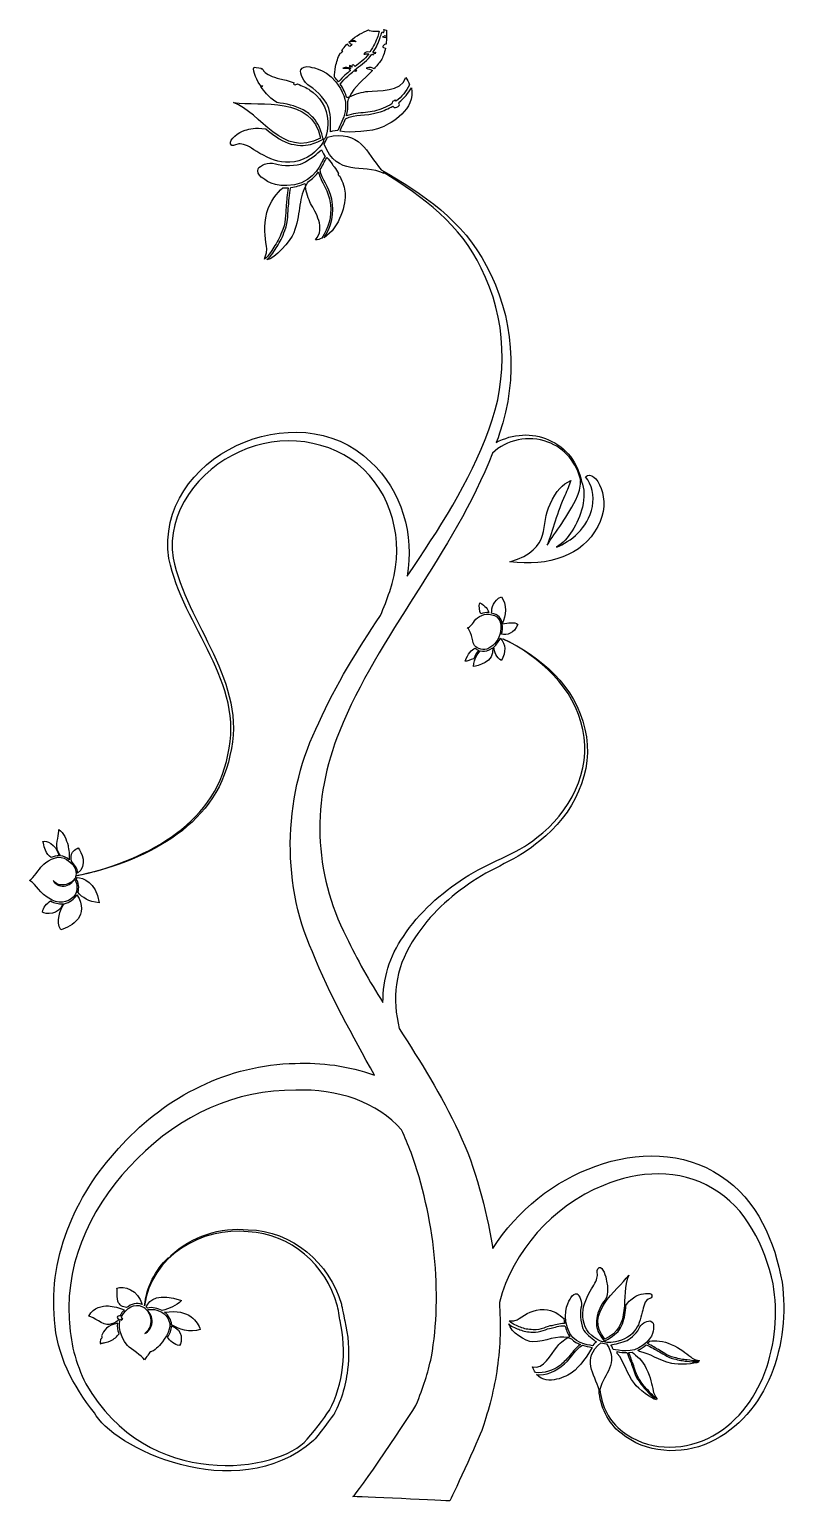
# Model space of a CAD drawing. Header units: centimetres. Extents: x -4.9 to 5, y -9.7 to 9.6.
import ezdxf

# ---------------------------------------------------------------- set-up
doc = ezdxf.new("R2010")
doc.units = ezdxf.units.CM
doc.header["$MEASUREMENT"] = 0
doc.layers.add('Camada 1', color=7, linetype='Continuous')

msp = doc.modelspace()

# ---------------------------------------------------------------- linework, layer by layer
at = {"layer": 'Camada 1'}
for points, knots in [([(-0.73312, 9.04789), (-0.74286, 9.0494), (-0.74884, 9.05464), (-0.73836, 9.06511), (-0.73836, 9.06511), (-0.73913, 9.08609), (-0.81628, 9.0786), (-0.83091, 9.08159), (-0.83091, 9.08159), (-0.78858, 9.09133), (-0.76384, 9.08908), (-0.73315, 9.07185), (-0.73315, 9.07185), (-0.735, 9.08907), (-0.75149, 9.10035), (-0.74551, 9.11381), (-0.74551, 9.11381), (-0.74551, 9.11381), (-0.70992, 9.09132), (-0.70992, 9.09132), (-0.70992, 9.09132), (-0.71103, 9.10032), (-0.73167, 9.12281), (-0.6927, 9.12431), (-0.6927, 9.12431), (-0.6927, 9.12431), (-0.67135, 9.10034), (-0.67135, 9.10034), (-0.67135, 9.10034), (-0.61777, 9.14529), (-0.54697, 9.19175), (-0.49339, 9.26742), (-0.49339, 9.26742), (-0.51511, 9.26742), (-0.53834, 9.26369), (-0.55633, 9.25993), (-0.55633, 9.25993), (-0.54958, 9.29139), (-0.51474, 9.2929), (-0.47915, 9.28991), (-0.47915, 9.28991), (-0.42819, 9.36561), (-0.40009, 9.42405), (-0.37723, 9.49375), (-0.37723, 9.49375), (-0.37273, 9.5155), (-0.36599, 9.53648), (-0.35813, 9.55968), (-0.35813, 9.55968), (-0.39223, 9.56418), (-0.43269, 9.55817), (-0.46378, 9.56418), (-0.46378, 9.56418), (-0.48963, 9.56495), (-0.49524, 9.57093), (-0.49524, 9.58066), (-0.49524, 9.58066), (-0.57504, 9.54544), (-0.65634, 9.50348), (-0.73318, 9.43456), (-0.73318, 9.43456), (-0.70881, 9.44131), (-0.67958, 9.4398), (-0.6646, 9.42707), (-0.6646, 9.42707), (-0.66124, 9.42556), (-0.65936, 9.42408), (-0.65936, 9.42183), (-0.65936, 9.42183), (-0.66124, 9.42408), (-0.6646, 9.42559), (-0.6646, 9.42707), (-0.6646, 9.42707), (-0.67997, 9.43083), (-0.71895, 9.43456), (-0.72717, 9.42556), (-0.72717, 9.42556), (-0.73167, 9.42707), (-0.73503, 9.42781), (-0.73841, 9.42781), (-0.73841, 9.42781), (-0.74103, 9.42707), (-0.74442, 9.42405), (-0.74889, 9.42106), (-0.74889, 9.42106), (-0.74288, 9.40307), (-0.73841, 9.39632), (-0.70992, 9.38658), (-0.70992, 9.38658), (-0.71741, 9.37684), (-0.7399, 9.3716), (-0.7309, 9.36785), (-0.7309, 9.36785), (-0.76538, 9.37084), (-0.76913, 9.38359), (-0.77212, 9.39632), (-0.77212, 9.39632), (-0.79159, 9.37685), (-0.81109, 9.3551), (-0.82943, 9.33039), (-0.82943, 9.33039), (-0.83393, 9.32364), (-0.83991, 9.31391), (-0.84441, 9.3034), (-0.84441, 9.3034), (-0.8388, 9.3034), (-0.83242, 9.3034), (-0.83319, 9.2944), (-0.83319, 9.2944), (-0.83991, 9.29218), (-0.85078, 9.28318), (-0.86428, 9.27419), (-0.86428, 9.27419), (-0.89651, 9.21797), (-0.9145, 9.1573), (-0.92572, 9.09959), (-0.92572, 9.09959), (-0.92461, 9.09959), (-0.92461, 9.09959), (-0.92461, 9.09959), (-0.92461, 9.09959), (-0.92461, 9.09959), (-0.92571, 9.09962), (-0.92571, 9.09962), (-0.92571, 9.09962), (-0.93434, 9.04792), (-0.93883, 9.00072), (-0.93997, 8.96177), (-0.93997, 8.96177), (-0.92013, 8.94378), (-0.90362, 8.92206), (-0.88824, 8.90107), (-0.88824, 8.90107), (-0.83316, 8.96772), (-0.77133, 9.01341), (-0.73312, 9.04789)], [0, 0, 0, 0, 0.02857143, 0.02857143, 0.02857143, 0.02857143, 0.05714286, 0.05714286, 0.05714286, 0.05714286, 0.08571429, 0.08571429, 0.08571429, 0.08571429, 0.11428571, 0.11428571, 0.11428571, 0.11428571, 0.14285714, 0.14285714, 0.14285714, 0.14285714, 0.17142857, 0.17142857, 0.17142857, 0.17142857, 0.2, 0.2, 0.2, 0.2, 0.22857143, 0.22857143, 0.22857143, 0.22857143, 0.25714286, 0.25714286, 0.25714286, 0.25714286, 0.28571429, 0.28571429, 0.28571429, 0.28571429, 0.31428571, 0.31428571, 0.31428571, 0.31428571, 0.34285714, 0.34285714, 0.34285714, 0.34285714, 0.37142857, 0.37142857, 0.37142857, 0.37142857, 0.4, 0.4, 0.4, 0.4, 0.42857143, 0.42857143, 0.42857143, 0.42857143, 0.45714286, 0.45714286, 0.45714286, 0.45714286, 0.48571429, 0.48571429, 0.48571429, 0.48571429, 0.51428571, 0.51428571, 0.51428571, 0.51428571, 0.54285714, 0.54285714, 0.54285714, 0.54285714, 0.57142857, 0.57142857, 0.57142857, 0.57142857, 0.6, 0.6, 0.6, 0.6, 0.62857143, 0.62857143, 0.62857143, 0.62857143, 0.65714286, 0.65714286, 0.65714286, 0.65714286, 0.68571429, 0.68571429, 0.68571429, 0.68571429, 0.71428571, 0.71428571, 0.71428571, 0.71428571, 0.74285714, 0.74285714, 0.74285714, 0.74285714, 0.77142857, 0.77142857, 0.77142857, 0.77142857, 0.8, 0.8, 0.8, 0.8, 0.82857143, 0.82857143, 0.82857143, 0.82857143, 0.85714286, 0.85714286, 0.85714286, 0.85714286, 0.88571429, 0.88571429, 0.88571429, 0.88571429, 0.91428571, 0.91428571, 0.91428571, 0.91428571, 0.94285714, 0.94285714, 0.94285714, 0.94285714, 1, 1, 1, 1]), ([(-0.43975, 9.28318), (-0.42102, 9.28167), (-0.40641, 9.27791), (-0.40453, 9.28617), (-0.40453, 9.28617), (-0.38506, 9.26442), (-0.44723, 9.27717), (-0.43525, 9.25169), (-0.43525, 9.25169), (-0.44089, 9.25693), (-0.44687, 9.25992), (-0.45287, 9.26217), (-0.45287, 9.26217), (-0.50981, 9.176), (-0.58961, 9.12504), (-0.64882, 9.07858), (-0.64882, 9.07858), (-0.64882, 9.07858), (-0.64658, 9.07858), (-0.64658, 9.07858), (-0.64658, 9.07858), (-0.64883, 9.07784), (-0.65147, 9.07482), (-0.65484, 9.07408), (-0.65484, 9.07408), (-0.66307, 9.06807), (-0.67056, 9.05985), (-0.67844, 9.05461), (-0.67844, 9.05461), (-0.67132, 9.04635), (-0.65484, 9.05011), (-0.65071, 9.04934), (-0.65071, 9.04934), (-0.65071, 9.03661), (-0.66793, 9.0441), (-0.68593, 9.04561), (-0.68593, 9.04561), (-0.68781, 9.0441), (-0.68818, 9.0441), (-0.68818, 9.0441), (-0.68818, 9.0441), (-0.72639, 9.00663), (-0.80319, 8.95417), (-0.86466, 8.87175), (-0.86466, 8.87175), (-0.82719, 8.81105), (-0.79497, 8.75711), (-0.77962, 8.69115), (-0.77962, 8.69115), (-0.76724, 8.6979), (-0.75639, 8.70091), (-0.7429, 8.70613), (-0.7429, 8.70613), (-0.68482, 8.84101), (-0.56005, 8.9287), (-0.44466, 9.04932), (-0.44466, 9.04932), (-0.47014, 9.0598), (-0.49337, 9.0703), (-0.52747, 9.07853), (-0.52747, 9.07853), (-0.47164, 9.098), (-0.44542, 9.08602), (-0.42481, 9.07027), (-0.42481, 9.07027), (-0.39295, 9.10549), (-0.36224, 9.14144), (-0.33303, 9.18269), (-0.33303, 9.18269), (-0.31091, 9.2164), (-0.2903, 9.2741), (-0.27681, 9.34081), (-0.27681, 9.34081), (-0.27869, 9.34081), (-0.2798, 9.34081), (-0.28057, 9.34081), (-0.28057, 9.34081), (-0.34801, 9.35579), (-0.28994, 9.38952), (-0.26821, 9.39325), (-0.26821, 9.39325), (-0.26332, 9.42696), (-0.26146, 9.46069), (-0.26146, 9.49366), (-0.26146, 9.49366), (-0.27083, 9.47794), (-0.28731, 9.47794), (-0.31356, 9.48694), (-0.31356, 9.48694), (-0.29594, 9.48543), (-0.29858, 9.51014), (-0.26146, 9.49816), (-0.26146, 9.49816), (-0.25995, 9.52441), (-0.26146, 9.5506), (-0.2626, 9.57608), (-0.2626, 9.57608), (-0.27496, 9.57608), (-0.28845, 9.57608), (-0.29969, 9.58209), (-0.29969, 9.58209), (-0.28244, 9.5686), (-0.29892, 9.55288), (-0.30231, 9.54164), (-0.30231, 9.54164), (-0.30792, 9.5454), (-0.31355, 9.54839), (-0.32067, 9.55288), (-0.32067, 9.55288), (-0.3289, 9.52441), (-0.33866, 9.50044), (-0.34464, 9.47795), (-0.34464, 9.47795), (-0.36479, 9.41132), (-0.39292, 9.35512), (-0.43975, 9.28318)], [0, 0, 0, 0, 0.03333333, 0.03333333, 0.03333333, 0.03333333, 0.06666667, 0.06666667, 0.06666667, 0.06666667, 0.1, 0.1, 0.1, 0.1, 0.13333333, 0.13333333, 0.13333333, 0.13333333, 0.16666667, 0.16666667, 0.16666667, 0.16666667, 0.2, 0.2, 0.2, 0.2, 0.23333333, 0.23333333, 0.23333333, 0.23333333, 0.26666667, 0.26666667, 0.26666667, 0.26666667, 0.3, 0.3, 0.3, 0.3, 0.33333333, 0.33333333, 0.33333333, 0.33333333, 0.36666667, 0.36666667, 0.36666667, 0.36666667, 0.4, 0.4, 0.4, 0.4, 0.43333333, 0.43333333, 0.43333333, 0.43333333, 0.46666667, 0.46666667, 0.46666667, 0.46666667, 0.5, 0.5, 0.5, 0.5, 0.53333333, 0.53333333, 0.53333333, 0.53333333, 0.56666667, 0.56666667, 0.56666667, 0.56666667, 0.6, 0.6, 0.6, 0.6, 0.63333333, 0.63333333, 0.63333333, 0.63333333, 0.66666667, 0.66666667, 0.66666667, 0.66666667, 0.7, 0.7, 0.7, 0.7, 0.73333333, 0.73333333, 0.73333333, 0.73333333, 0.76666667, 0.76666667, 0.76666667, 0.76666667, 0.8, 0.8, 0.8, 0.8, 0.83333333, 0.83333333, 0.83333333, 0.83333333, 0.86666667, 0.86666667, 0.86666667, 0.86666667, 0.9, 0.9, 0.9, 0.9, 0.93333333, 0.93333333, 0.93333333, 0.93333333, 1, 1, 1, 1]), ([(-1.0276, 8.39072), (-1.02911, 8.56609), (-1.14637, 8.71745), (-1.25914, 8.79312), (-1.25914, 8.79312), (-1.30261, 8.82386), (-1.36106, 8.85008), (-1.42323, 8.87406), (-1.42323, 8.87406), (-1.42622, 8.87255), (-1.42699, 8.87181), (-1.43111, 8.87181), (-1.43111, 8.87181), (-1.43111, 8.87181), (-1.43111, 8.87181), (-1.43111, 8.87181), (-1.43111, 8.87181), (-1.43934, 8.86805), (-1.44648, 8.8658), (-1.4532, 8.86057), (-1.4532, 8.86057), (-1.46183, 8.86057), (-1.46857, 8.86883), (-1.47344, 8.87406), (-1.47344, 8.87406), (-1.47156, 8.88007), (-1.46857, 8.88605), (-1.46558, 8.8898), (-1.46558, 8.8898), (-1.53601, 8.91525), (-1.60457, 8.93324), (-1.64992, 8.9415), (-1.64992, 8.9415), (-1.74845, 8.96174), (-1.82828, 9.0037), (-1.85561, 9.03667), (-1.85561, 9.03667), (-1.86572, 9.0494), (-1.8736, 9.06514), (-1.88559, 9.07712), (-1.88559, 9.07712), (-1.8871, 9.07336), (-1.88858, 9.07037), (-1.89083, 9.06513), (-1.89083, 9.06513), (-1.88295, 9.09135), (-1.95713, 9.08161), (-1.98711, 9.09135), (-1.98711, 9.09135), (-1.98711, 9.09135), (-1.98711, 9.09135), (-1.98711, 9.09135), (-1.98711, 9.09135), (-2.0141, 9.04415), (-1.94139, 8.90479), (-1.89533, 8.83584), (-1.89533, 8.83584), (-1.89083, 8.84031), (-1.88485, 8.8441), (-1.87586, 8.85158), (-1.87586, 8.85158), (-1.88486, 8.84409), (-1.88859, 8.83885), (-1.89459, 8.83584), (-1.89459, 8.83584), (-1.89385, 8.83285), (-1.89385, 8.83285), (-1.89385, 8.83285), (-1.89385, 8.83285), (-1.85149, 8.77964), (-1.81852, 8.71596), (-1.69152, 8.63052), (-1.69152, 8.63052), (-1.57087, 8.61705), (-1.45623, 8.59231), (-1.34571, 8.53612), (-1.34571, 8.53612), (-1.29398, 8.5054), (-1.2558, 8.47167), (-1.21384, 8.43121), (-1.21384, 8.43121), (-1.18386, 8.39597), (-1.161, 8.36001), (-1.14079, 8.31805), (-1.14079, 8.31805), (-1.14079, 8.31805), (-1.10483, 8.22513), (-1.10483, 8.22513), (-1.10483, 8.22513), (-1.10483, 8.22513), (-1.08946, 8.15467), (-1.08946, 8.15467), (-1.08946, 8.15467), (-1.04858, 8.1382), (-1.02572, 8.26782), (-1.0276, 8.39072)], [0, 0, 0, 0, 0.04, 0.04, 0.04, 0.04, 0.08, 0.08, 0.08, 0.08, 0.12, 0.12, 0.12, 0.12, 0.16, 0.16, 0.16, 0.16, 0.2, 0.2, 0.2, 0.2, 0.24, 0.24, 0.24, 0.24, 0.28, 0.28, 0.28, 0.28, 0.32, 0.32, 0.32, 0.32, 0.36, 0.36, 0.36, 0.36, 0.4, 0.4, 0.4, 0.4, 0.44, 0.44, 0.44, 0.44, 0.48, 0.48, 0.48, 0.48, 0.52, 0.52, 0.52, 0.52, 0.56, 0.56, 0.56, 0.56, 0.6, 0.6, 0.6, 0.6, 0.64, 0.64, 0.64, 0.64, 0.68, 0.68, 0.68, 0.68, 0.72, 0.72, 0.72, 0.72, 0.76, 0.76, 0.76, 0.76, 0.8, 0.8, 0.8, 0.8, 0.84, 0.84, 0.84, 0.84, 0.88, 0.88, 0.88, 0.88, 0.92, 0.92, 0.92, 0.92, 1, 1, 1, 1]), ([(-1.25729, 8.84109), (-1.16289, 8.79013), (-1.03361, 8.63427), (-1.01189, 8.55336), (-1.01189, 8.55336), (-0.98792, 8.46121), (-0.98715, 8.31656), (-0.99353, 8.25213), (-0.99353, 8.25213), (-0.96167, 8.26337), (-0.89651, 8.26785), (-0.89651, 8.26785), (-0.89651, 8.26785), (-0.86616, 8.35704), (-0.70768, 8.56085), (-0.86354, 8.81488), (-0.86354, 8.81488), (-1.01565, 9.07039), (-1.21237, 9.08163), (-1.26145, 9.09587), (-1.26145, 9.09587), (-1.31691, 9.10637), (-1.35998, 9.09436), (-1.37834, 9.05766), (-1.37834, 9.05766), (-1.39479, 9.01717), (-1.34571, 8.89427), (-1.25729, 8.84109)], [0, 0, 0, 0, 0.125, 0.125, 0.125, 0.125, 0.25, 0.25, 0.25, 0.25, 0.375, 0.375, 0.375, 0.375, 0.5, 0.5, 0.5, 0.5, 0.625, 0.625, 0.625, 0.625, 0.75, 0.75, 0.75, 0.75, 1, 1, 1, 1]), ([(-0.7672, 8.63726), (-0.76119, 8.57731), (-0.76831, 8.51362), (-0.78442, 8.45742), (-0.78442, 8.45742), (-0.70761, 8.49264), (-0.61919, 8.49264), (-0.53415, 8.5024), (-0.53415, 8.5024), (-0.45472, 8.50841), (-0.38315, 8.52714), (-0.30822, 8.55786), (-0.30822, 8.55786), (-0.267, 8.57209), (-0.22879, 8.59234), (-0.19281, 8.61554), (-0.19281, 8.61554), (-0.19281, 8.6253), (-0.18871, 8.63427), (-0.18307, 8.64552), (-0.18307, 8.64552), (-0.17145, 8.65676), (-0.15608, 8.65004), (-0.15047, 8.66727), (-0.15047, 8.66727), (-0.14822, 8.65528), (-0.14372, 8.65079), (-0.13962, 8.65005), (-0.13962, 8.65005), (-0.06466, 8.70474), (-0.00548, 8.77443), (0.03683, 8.86211), (0.03683, 8.86211), (0.02598, 8.89958), (0.00873, 8.92728), (-0.01111, 8.95651), (-0.01111, 8.95651), (-0.07331, 8.76167), (-0.36705, 8.7939), (-0.50607, 8.77741), (-0.50607, 8.77741), (-0.57764, 8.76992), (-0.67167, 8.74444), (-0.74287, 8.70624), (-0.74287, 8.70624), (-0.75374, 8.68902), (-0.76234, 8.66504), (-0.76721, 8.64406), (-0.76721, 8.64406), (-0.76721, 8.64406), (-0.76723, 8.63726), (-0.76723, 8.63726), (-0.76723, 8.63726), (-0.76723, 8.63726), (-0.7672, 8.63726), (-0.7672, 8.63726)], [0, 0, 0, 0, 0.06666667, 0.06666667, 0.06666667, 0.06666667, 0.13333333, 0.13333333, 0.13333333, 0.13333333, 0.2, 0.2, 0.2, 0.2, 0.26666667, 0.26666667, 0.26666667, 0.26666667, 0.33333333, 0.33333333, 0.33333333, 0.33333333, 0.4, 0.4, 0.4, 0.4, 0.46666667, 0.46666667, 0.46666667, 0.46666667, 0.53333333, 0.53333333, 0.53333333, 0.53333333, 0.6, 0.6, 0.6, 0.6, 0.66666667, 0.66666667, 0.66666667, 0.66666667, 0.73333333, 0.73333333, 0.73333333, 0.73333333, 0.8, 0.8, 0.8, 0.8, 0.86666667, 0.86666667, 0.86666667, 0.86666667, 1, 1, 1, 1]), ([(-1.12277, 8.16818), (-1.23366, 8.72645), (-1.89083, 8.57807), (-2.25426, 8.63279), (-2.25426, 8.63279), (-1.89533, 8.49713), (-1.62109, 7.90142), (-1.12277, 8.16818)], [0, 0, 0, 0, 0.33333333, 0.33333333, 0.33333333, 0.33333333, 1, 1, 1, 1]), ([(-0.10217, 8.63427), (-0.10217, 8.63427), (-0.09992, 8.63427), (-0.09992, 8.63427), (-0.09992, 8.63427), (-0.10593, 8.63128), (-0.10254, 8.61554), (-0.0928, 8.60805), (-0.0928, 8.60805), (-0.09502, 8.58781), (-0.12016, 8.56683), (-0.14376, 8.56609), (-0.14376, 8.56609), (-0.15649, 8.56458), (-0.1685, 8.56985), (-0.18085, 8.58408), (-0.18085, 8.58408), (-0.23779, 8.55185), (-0.29885, 8.52489), (-0.36407, 8.50465), (-0.36407, 8.50465), (-0.55441, 8.44694), (-0.66117, 8.48817), (-0.79719, 8.41998), (-0.79719, 8.41998), (-0.81743, 8.36304), (-0.84889, 8.31208), (-0.86765, 8.25737), (-0.86765, 8.25737), (-0.73538, 8.23488), (-0.45739, 8.25213), (-0.32136, 8.30907), (-0.32136, 8.30907), (-0.19735, 8.36529), (0.11549, 8.53537), (0.06117, 8.82461), (0.06117, 8.82461), (0.02446, 8.75415), (-0.03211, 8.69121), (-0.10217, 8.63427)], [0, 0, 0, 0, 0.09090909, 0.09090909, 0.09090909, 0.09090909, 0.18181818, 0.18181818, 0.18181818, 0.18181818, 0.27272727, 0.27272727, 0.27272727, 0.27272727, 0.36363636, 0.36363636, 0.36363636, 0.36363636, 0.45454545, 0.45454545, 0.45454545, 0.45454545, 0.54545455, 0.54545455, 0.54545455, 0.54545455, 0.63636364, 0.63636364, 0.63636364, 0.63636364, 0.72727273, 0.72727273, 0.72727273, 0.72727273, 0.81818182, 0.81818182, 0.81818182, 0.81818182, 1, 1, 1, 1]), ([(-0.94555, -8.44837), (-0.84514, -8.26015), (-0.7864, -8.0506), (-0.76645, -7.83472), (-0.76645, -7.83472), (-0.76645, -7.83472), (-0.76383, -7.81527), (-0.76383, -7.81527), (-0.76383, -7.81527), (-0.74885, -7.61517), (-0.75912, -7.42427), (-0.80632, -7.23618), (-0.80632, -7.23618), (-0.80632, -7.23618), (-0.80632, -7.23618), (-0.80632, -7.23618), (-0.80632, -7.23618), (-0.80632, -7.22552), (-0.84368, -7.04409), (-0.85074, -7.01867), (-0.85074, -7.01867), (-1.00288, -6.48366), (-1.49667, -6.05802), (-2.06206, -6.04982), (-2.06206, -6.04982), (-2.42398, -6.01233), (-2.80464, -6.13898), (-3.07105, -6.38402), (-3.07105, -6.38402), (-3.07068, -6.40275), (-3.08679, -6.40799), (-3.10664, -6.41474), (-3.10664, -6.41474), (-3.27372, -6.57809), (-3.38726, -6.7909), (-3.412, -7.03966), (-3.412, -7.03966), (-3.33593, -6.39823), (-2.66302, -6.00559), (-2.06395, -6.07753), (-2.06395, -6.07753), (-1.50907, -6.1015), (-1.04636, -6.50991), (-0.9051, -7.03067), (-0.9051, -7.03067), (-0.89526, -7.05477), (-0.86975, -7.21522), (-0.86763, -7.23525), (-0.86763, -7.23525), (-0.86763, -7.23525), (-0.86763, -7.23525), (-0.86763, -7.23525), (-0.86763, -7.23525), (-0.77865, -7.62641), (-0.82, -8.06027), (-1.00924, -8.40635), (-1.00924, -8.40635), (-1.00924, -8.40635), (-1.00535, -8.39746), (-1.00535, -8.39746), (-1.00535, -8.39746), (-1.01927, -8.42532), (-1.17265, -8.63654), (-1.29475, -8.77888), (-1.29475, -8.77888), (-1.66342, -9.20862), (-3.3762, -9.46984), (-4.17776, -8.05509), (-4.17776, -8.05509), (-4.30926, -7.7931), (-4.38572, -7.50306), (-4.39287, -7.20829), (-4.39287, -7.20829), (-4.44722, -6.42375), (-4.06502, -5.66688), (-3.50792, -5.12737), (-3.50792, -5.12737), (-2.95267, -4.55865), (-2.22506, -4.22146), (-1.44462, -4.23191), (-1.44462, -4.23191), (-0.91146, -4.20868), (-0.37081, -4.38928), (-0.06733, -4.74671), (-0.06733, -4.74671), (-0.02275, -4.84413), (0.01882, -4.94528), (0.05631, -5.04344), (0.05631, -5.04344), (0.36016, -5.87148), (0.4703, -6.88383), (0.32195, -7.7066), (0.32195, -7.7066), (0.27324, -7.9284), (0.22114, -8.08874), (0.12113, -8.33678), (0.12113, -8.33678), (0.09602, -8.39673), (-0.67132, -9.52674), (-0.69942, -9.52598), (-0.69942, -9.52598), (-0.69492, -9.51997), (0.56243, -9.58218), (0.56243, -9.58218), (0.56243, -9.58218), (0.56243, -9.58218), (0.93938, -8.78486), (0.99106, -8.626), (0.99106, -8.626), (1.06152, -8.41619), (1.1447, -8.10969), (1.17992, -7.84744), (1.17992, -7.84744), (1.21963, -7.55971), (1.22487, -7.27493), (1.20765, -6.9962), (1.20765, -6.9962), (1.37849, -6.33305), (1.90004, -5.74107), (2.56097, -5.47278), (2.56097, -5.47278), (3.01505, -5.28022), (3.55681, -5.25249), (3.98244, -5.51099), (3.98244, -5.51099), (4.41707, -5.75904), (4.65985, -6.25886), (4.77227, -6.7549), (4.77227, -6.7549), (4.89366, -7.50198), (4.64339, -8.41244), (3.91952, -8.76841), (3.91952, -8.76841), (3.5718, -8.93549), (3.12373, -8.92576), (2.81203, -8.67549), (2.81203, -8.67549), (2.63217, -8.54584), (2.53625, -8.34426), (2.51678, -8.13069), (2.51678, -8.13069), (2.57073, -7.9149), (2.77007, -7.80398), (2.6037, -7.53495), (2.6037, -7.53495), (2.6037, -7.53495), (2.52877, -7.52074), (2.52877, -7.52074), (2.52877, -7.52074), (2.27099, -7.73429), (2.44934, -7.92836), (2.50406, -8.13595), (2.50406, -8.13595), (2.51978, -8.35174), (2.61267, -8.56082), (2.79179, -8.70017), (2.79179, -8.70017), (3.10725, -8.96393), (3.57334, -8.98867), (3.94349, -8.82233), (3.94349, -8.82233), (4.71081, -8.4634), (4.99632, -7.52296), (4.88768, -6.73389), (4.88768, -6.73389), (4.79473, -6.21308), (4.57148, -5.66082), (4.08589, -5.34612), (4.08589, -5.34612), (3.6093, -5.02314), (2.98133, -5.02915), (2.46431, -5.221), (2.46431, -5.221), (1.92329, -5.40907), (1.4377, -5.798), (1.1215, -6.29328), (1.1215, -6.29328), (1.11997, -6.28428), (1.11851, -6.27606), (1.11698, -6.26558), (1.11698, -6.26558), (1.03157, -5.77851), (0.90418, -5.2472), (0.67788, -4.78037), (0.67788, -4.78037), (0.45383, -4.29256), (0.17546, -3.85642), (-0.09618, -3.42933), (-0.09618, -3.42933), (-0.19209, -3.05243), (-0.15164, -2.64704), (0.07318, -2.30157), (0.07318, -2.30157), (0.25413, -2.00114), (0.51228, -1.74859), (0.80679, -1.54775), (0.80679, -1.54775), (1.09299, -1.34095), (1.4497, -1.23081), (1.73296, -0.98501), (1.73296, -0.98501), (2.16457, -0.64931), (2.45533, -0.07828), (2.32044, 0.47173), (2.32044, 0.47173), (2.20201, 1.02624), (1.73894, 1.42039), (1.25338, 1.6482), (1.25338, 1.6482), (1.73672, 1.41291), (2.18479, 1.00825), (2.29195, 0.46498), (2.29195, 0.46498), (2.41411, -0.07453), (2.12264, -0.61931), (1.69547, -0.94229), (1.69547, -0.94229), (1.41821, -1.16785), (1.06155, -1.26228), (0.75281, -1.46759), (0.75281, -1.46759), (0.44409, -1.66388), (0.16311, -1.91717), (-0.0415, -2.22816), (-0.0415, -2.22816), (-0.22546, -2.48592), (-0.30828, -2.7849), (-0.30939, -3.09065), (-0.30939, -3.09065), (-0.48473, -2.81114), (-0.64885, -2.52936), (-0.78336, -2.23792), (-0.78336, -2.23792), (-1.21987, -1.40168), (-1.23821, -0.44849), (-0.87517, 0.44099), (-0.87517, 0.44099), (-0.369, 1.69837), (0.60591, 2.75345), (1.11693, 4.06628), (1.11693, 4.06628), (1.29529, 4.23937), (1.58905, 4.30456), (1.83631, 4.20942), (1.83631, 4.20942), (2.05811, 4.13372), (2.21249, 3.93441), (2.26792, 3.7096), (2.26792, 3.7096), (2.26792, 3.7096), (2.26345, 3.71111), (2.26345, 3.71111), (2.26345, 3.71111), (2.2657, 3.64293), (2.24922, 3.57173), (2.22371, 3.50727), (2.22371, 3.50727), (2.10608, 3.23901), (1.92851, 3.03745), (1.82959, 2.86661), (1.82959, 2.86661), (1.90227, 3.05018), (1.95921, 3.30497), (2.06113, 3.51553), (2.06113, 3.51553), (2.08963, 3.58445), (2.1196, 3.6474), (2.13606, 3.7096), (2.13606, 3.7096), (2.03115, 3.65189), (1.94873, 3.58895), (1.86931, 3.40014), (1.86931, 3.40014), (1.72768, 3.1491), (1.91728, 2.82388), (1.34477, 2.6478), (1.34477, 2.6478), (1.85282, 2.58859), (2.28745, 2.72649), (2.48676, 3.10939), (2.48676, 3.10939), (2.68686, 3.4511), (2.46128, 3.87597), (2.32788, 3.75831), (2.32788, 3.75831), (2.41183, 3.66089), (2.4448, 3.50653), (2.41781, 3.37017), (2.41781, 3.37017), (2.35936, 3.08016), (2.12857, 2.91231), (1.95249, 2.84037), (1.95249, 2.84037), (2.10907, 2.94303), (2.22895, 3.1371), (2.28743, 3.36342), (2.28743, 3.36342), (2.31587, 3.48031), (2.31587, 3.60321), (2.27544, 3.6969), (2.27544, 3.6969), (2.23049, 3.92995), (2.07909, 4.14799), (1.84682, 4.23715), (1.84682, 4.23715), (1.64002, 4.33531), (1.37472, 4.31957), (1.16642, 4.20344), (1.16642, 4.20344), (1.1829, 4.24466), (1.1964, 4.28512), (1.20989, 4.32634), (1.20989, 4.32634), (1.45267, 5.03971), (1.39722, 5.85423), (1.03455, 6.50839), (1.03455, 6.50839), (0.74078, 7.08465), (0.20693, 7.44808), (-0.333, 7.75606), (-0.333, 7.75606), (-0.52035, 7.97786), (-0.60875, 8.28737), (-1.031, 8.18093), (-1.031, 8.18093), (-1.031, 8.18093), (-1.07558, 8.08878), (-1.07558, 8.08878), (-1.07558, 8.08878), (-0.89984, 7.65717), (-0.58401, 7.8415), (-0.29289, 7.70812), (-0.29289, 7.70812), (-0.29853, 7.71413), (-0.30302, 7.72087), (-0.30826, 7.72534), (-0.30826, 7.72534), (0.21067, 7.40538), (0.71234, 7.03221), (0.96862, 6.47545), (0.96862, 6.47545), (1.30282, 5.82206), (1.32607, 5.04945), (1.07054, 4.37056), (1.07054, 4.37056), (0.82098, 3.68193), (0.42011, 3.07421), (0.00647, 2.4635), (0.00647, 2.4635), (0.09902, 2.99552), (-0.06097, 3.5815), (-0.4701, 3.95392), (-0.4701, 3.95392), (-1.43226, 4.87935), (-3.29138, 4.00787), (-3.0958, 2.69128), (-3.0958, 2.69128), (-2.91033, 1.79659), (-2.09993, 1.0832), (-2.32959, 0.13453), (-2.32959, 0.13453), (-2.50194, -0.79765), (-3.46034, -1.25924), (-4.30785, -1.44207), (-4.30785, -1.44207), (-4.30674, -1.43532), (-4.30563, -1.42561), (-4.30563, -1.41434), (-4.30563, -1.41434), (-4.29962, -1.32441), (-4.37569, -1.25099), (-4.45999, -1.21127), (-4.45999, -1.21127), (-4.55929, -1.16108), (-4.70727, -1.26223), (-4.74473, -1.30792), (-4.74473, -1.30792), (-4.78931, -1.35213), (-4.85601, -1.46902), (-4.90996, -1.50125), (-4.90996, -1.50125), (-4.79794, -1.56647), (-4.80915, -1.65638), (-4.61659, -1.75602), (-4.61659, -1.75602), (-4.49708, -1.82124), (-4.37045, -1.76729), (-4.31724, -1.6871), (-4.31724, -1.6871), (-4.26819, -1.60844), (-4.30375, -1.50954), (-4.32661, -1.48557), (-4.32661, -1.48557), (-4.34571, -1.52375), (-4.39553, -1.56571), (-4.46149, -1.57249), (-4.46149, -1.57249), (-4.52668, -1.58149), (-4.58174, -1.54251), (-4.60272, -1.50129), (-4.60272, -1.50129), (-4.57274, -1.53801), (-4.51879, -1.57172), (-4.45437, -1.55524), (-4.45437, -1.55524), (-4.3959, -1.54775), (-4.3502, -1.51479), (-4.32472, -1.48031), (-4.32472, -1.48031), (-4.31461, -1.46007), (-4.31011, -1.46459), (-4.30784, -1.4421), (-4.30784, -1.4421), (-3.45847, -1.27049), (-2.48843, -0.81789), (-2.30225, 0.12775), (-2.30225, 0.12775), (-2.05759, 1.08991), (-2.87399, 1.84), (-3.03882, 2.69876), (-3.03882, 2.69876), (-3.14074, 3.29222), (-2.69751, 3.85274), (-2.17747, 4.08277), (-2.17747, 4.08277), (-1.64918, 4.32931), (-0.9774, 4.25438), (-0.56002, 3.85274), (-0.56002, 3.85274), (-0.1419, 3.45034), (-0.02649, 2.81039), (-0.22133, 2.26487), (-0.22133, 2.26487), (-0.25657, 2.15697), (-0.29589, 2.05207), (-0.34272, 1.94941), (-0.34272, 1.94941), (-0.63757, 1.50581), (-0.92158, 1.05171), (-1.14189, 0.55416), (-1.14189, 0.55416), (-1.5956, -0.33458), (-1.65068, -1.49456), (-1.22693, -2.42973), (-1.22693, -2.42973), (-1.00137, -3.00295), (-0.69715, -3.52378), (-0.42101, -4.03705), (-0.42101, -4.03705), (-0.75634, -3.91267), (-1.11041, -3.86843), (-1.45172, -3.8842), (-1.45172, -3.8842), (-2.31159, -3.89243), (-3.14, -4.3188), (-3.70012, -4.93626), (-3.70012, -4.93626), (-4.27898, -5.53499), (-4.67127, -6.3735), (-4.58433, -7.22401), (-4.58433, -7.22401), (-4.55999, -7.6742), (-4.34541, -8.08412), (-4.0654, -8.43366), (-4.0654, -8.43366), (-3.85373, -8.86583), (-2.23689, -9.67916), (-1.21155, -8.79611), (-1.21155, -8.79611), (-1.17525, -8.76484), (-0.95157, -8.45919), (-0.93765, -8.44125), (-0.93765, -8.44125), (-0.93765, -8.44125), (-0.94555, -8.44837), (-0.94555, -8.44837)], [0, 0, 0, 0, 0.00833333, 0.00833333, 0.00833333, 0.00833333, 0.01666667, 0.01666667, 0.01666667, 0.01666667, 0.025, 0.025, 0.025, 0.025, 0.03333333, 0.03333333, 0.03333333, 0.03333333, 0.04166667, 0.04166667, 0.04166667, 0.04166667, 0.05, 0.05, 0.05, 0.05, 0.05833333, 0.05833333, 0.05833333, 0.05833333, 0.06666667, 0.06666667, 0.06666667, 0.06666667, 0.075, 0.075, 0.075, 0.075, 0.08333333, 0.08333333, 0.08333333, 0.08333333, 0.09166667, 0.09166667, 0.09166667, 0.09166667, 0.1, 0.1, 0.1, 0.1, 0.10833333, 0.10833333, 0.10833333, 0.10833333, 0.11666667, 0.11666667, 0.11666667, 0.11666667, 0.125, 0.125, 0.125, 0.125, 0.13333333, 0.13333333, 0.13333333, 0.13333333, 0.14166667, 0.14166667, 0.14166667, 0.14166667, 0.15, 0.15, 0.15, 0.15, 0.15833333, 0.15833333, 0.15833333, 0.15833333, 0.16666667, 0.16666667, 0.16666667, 0.16666667, 0.175, 0.175, 0.175, 0.175, 0.18333333, 0.18333333, 0.18333333, 0.18333333, 0.19166667, 0.19166667, 0.19166667, 0.19166667, 0.2, 0.2, 0.2, 0.2, 0.20833333, 0.20833333, 0.20833333, 0.20833333, 0.21666667, 0.21666667, 0.21666667, 0.21666667, 0.225, 0.225, 0.225, 0.225, 0.23333333, 0.23333333, 0.23333333, 0.23333333, 0.24166667, 0.24166667, 0.24166667, 0.24166667, 0.25, 0.25, 0.25, 0.25, 0.25833333, 0.25833333, 0.25833333, 0.25833333, 0.26666667, 0.26666667, 0.26666667, 0.26666667, 0.275, 0.275, 0.275, 0.275, 0.28333333, 0.28333333, 0.28333333, 0.28333333, 0.29166667, 0.29166667, 0.29166667, 0.29166667, 0.3, 0.3, 0.3, 0.3, 0.30833333, 0.30833333, 0.30833333, 0.30833333, 0.31666667, 0.31666667, 0.31666667, 0.31666667, 0.325, 0.325, 0.325, 0.325, 0.33333333, 0.33333333, 0.33333333, 0.33333333, 0.34166667, 0.34166667, 0.34166667, 0.34166667, 0.35, 0.35, 0.35, 0.35, 0.35833333, 0.35833333, 0.35833333, 0.35833333, 0.36666667, 0.36666667, 0.36666667, 0.36666667, 0.375, 0.375, 0.375, 0.375, 0.38333333, 0.38333333, 0.38333333, 0.38333333, 0.39166667, 0.39166667, 0.39166667, 0.39166667, 0.4, 0.4, 0.4, 0.4, 0.40833333, 0.40833333, 0.40833333, 0.40833333, 0.41666667, 0.41666667, 0.41666667, 0.41666667, 0.425, 0.425, 0.425, 0.425, 0.43333333, 0.43333333, 0.43333333, 0.43333333, 0.44166667, 0.44166667, 0.44166667, 0.44166667, 0.45, 0.45, 0.45, 0.45, 0.45833333, 0.45833333, 0.45833333, 0.45833333, 0.46666667, 0.46666667, 0.46666667, 0.46666667, 0.475, 0.475, 0.475, 0.475, 0.48333333, 0.48333333, 0.48333333, 0.48333333, 0.49166667, 0.49166667, 0.49166667, 0.49166667, 0.5, 0.5, 0.5, 0.5, 0.50833333, 0.50833333, 0.50833333, 0.50833333, 0.51666667, 0.51666667, 0.51666667, 0.51666667, 0.525, 0.525, 0.525, 0.525, 0.53333333, 0.53333333, 0.53333333, 0.53333333, 0.54166667, 0.54166667, 0.54166667, 0.54166667, 0.55, 0.55, 0.55, 0.55, 0.55833333, 0.55833333, 0.55833333, 0.55833333, 0.56666667, 0.56666667, 0.56666667, 0.56666667, 0.575, 0.575, 0.575, 0.575, 0.58333333, 0.58333333, 0.58333333, 0.58333333, 0.59166667, 0.59166667, 0.59166667, 0.59166667, 0.6, 0.6, 0.6, 0.6, 0.60833333, 0.60833333, 0.60833333, 0.60833333, 0.61666667, 0.61666667, 0.61666667, 0.61666667, 0.625, 0.625, 0.625, 0.625, 0.63333333, 0.63333333, 0.63333333, 0.63333333, 0.64166667, 0.64166667, 0.64166667, 0.64166667, 0.65, 0.65, 0.65, 0.65, 0.65833333, 0.65833333, 0.65833333, 0.65833333, 0.66666667, 0.66666667, 0.66666667, 0.66666667, 0.675, 0.675, 0.675, 0.675, 0.68333333, 0.68333333, 0.68333333, 0.68333333, 0.69166667, 0.69166667, 0.69166667, 0.69166667, 0.7, 0.7, 0.7, 0.7, 0.70833333, 0.70833333, 0.70833333, 0.70833333, 0.71666667, 0.71666667, 0.71666667, 0.71666667, 0.725, 0.725, 0.725, 0.725, 0.73333333, 0.73333333, 0.73333333, 0.73333333, 0.74166667, 0.74166667, 0.74166667, 0.74166667, 0.75, 0.75, 0.75, 0.75, 0.75833333, 0.75833333, 0.75833333, 0.75833333, 0.76666667, 0.76666667, 0.76666667, 0.76666667, 0.775, 0.775, 0.775, 0.775, 0.78333333, 0.78333333, 0.78333333, 0.78333333, 0.79166667, 0.79166667, 0.79166667, 0.79166667, 0.8, 0.8, 0.8, 0.8, 0.80833333, 0.80833333, 0.80833333, 0.80833333, 0.81666667, 0.81666667, 0.81666667, 0.81666667, 0.825, 0.825, 0.825, 0.825, 0.83333333, 0.83333333, 0.83333333, 0.83333333, 0.84166667, 0.84166667, 0.84166667, 0.84166667, 0.85, 0.85, 0.85, 0.85, 0.85833333, 0.85833333, 0.85833333, 0.85833333, 0.86666667, 0.86666667, 0.86666667, 0.86666667, 0.875, 0.875, 0.875, 0.875, 0.88333333, 0.88333333, 0.88333333, 0.88333333, 0.89166667, 0.89166667, 0.89166667, 0.89166667, 0.9, 0.9, 0.9, 0.9, 0.90833333, 0.90833333, 0.90833333, 0.90833333, 0.91666667, 0.91666667, 0.91666667, 0.91666667, 0.925, 0.925, 0.925, 0.925, 0.93333333, 0.93333333, 0.93333333, 0.93333333, 0.94166667, 0.94166667, 0.94166667, 0.94166667, 0.95, 0.95, 0.95, 0.95, 0.95833333, 0.95833333, 0.95833333, 0.95833333, 0.96666667, 0.96666667, 0.96666667, 0.96666667, 0.975, 0.975, 0.975, 0.975, 0.98333333, 0.98333333, 0.98333333, 0.98333333, 1, 1, 1, 1]), ([(-2.19994, 8.09023), (-2.16734, 8.10071), (-2.09128, 8.08499), (-2.01899, 8.03779), (-2.01899, 8.03779), (-1.9493, 7.98834), (-1.79042, 7.89468), (-1.67728, 7.86695), (-1.67728, 7.86695), (-1.55401, 7.83845), (-1.37378, 7.84822), (-1.23701, 7.95686), (-1.23701, 7.95686), (-1.14073, 8.03404), (-1.05418, 8.1277), (-1.0894, 8.15469), (-1.0894, 8.15469), (-1.0894, 8.15469), (-1.15573, 8.11947), (-1.15573, 8.11947), (-1.15573, 8.11947), (-1.15573, 8.11947), (-1.25164, 8.0865), (-1.25164, 8.0865), (-1.25164, 8.0865), (-1.29397, 8.07975), (-1.33631, 8.07301), (-1.38166, 8.07301), (-1.38166, 8.07301), (-1.43937, 8.07677), (-1.48731, 8.0865), (-1.54353, 8.10222), (-1.54353, 8.10222), (-1.65182, 8.14717), (-1.74546, 8.21163), (-1.83428, 8.28732), (-1.83428, 8.28732), (-1.97927, 8.31354), (-2.04409, 8.28732), (-2.10365, 8.27007), (-2.10365, 8.27007), (-2.19059, 8.24835), (-2.31198, 8.14717), (-2.2951, 8.09322), (-2.2951, 8.09322), (-2.27863, 8.05128), (-2.23778, 8.07676), (-2.19994, 8.09023)], [0, 0, 0, 0, 0.07692308, 0.07692308, 0.07692308, 0.07692308, 0.15384615, 0.15384615, 0.15384615, 0.15384615, 0.23076923, 0.23076923, 0.23076923, 0.23076923, 0.30769231, 0.30769231, 0.30769231, 0.30769231, 0.38461538, 0.38461538, 0.38461538, 0.38461538, 0.46153846, 0.46153846, 0.46153846, 0.46153846, 0.53846154, 0.53846154, 0.53846154, 0.53846154, 0.61538462, 0.61538462, 0.61538462, 0.61538462, 0.69230769, 0.69230769, 0.69230769, 0.69230769, 0.76923077, 0.76923077, 0.76923077, 0.76923077, 0.84615385, 0.84615385, 0.84615385, 0.84615385, 1, 1, 1, 1]), ([(-1.35095, 7.84144), (-1.42702, 7.80474), (-1.61921, 7.80022), (-1.70988, 7.83395), (-1.70988, 7.83395), (-1.80132, 7.86544), (-1.91557, 7.80998), (-1.9347, 7.76878), (-1.9347, 7.76878), (-1.94968, 7.73206), (-1.93208, 7.69086), (-1.89274, 7.66088), (-1.89274, 7.66088), (-1.85416, 7.63765), (-1.73727, 7.508), (-1.46263, 7.56195), (-1.46263, 7.56195), (-1.18799, 7.60767), (-1.11568, 7.84968), (-1.06321, 7.93136), (-1.06321, 7.93136), (-1.06321, 7.93136), (-1.09993, 7.98457), (-1.10893, 8.01679), (-1.10893, 8.01679), (-1.15574, 7.97035), (-1.2685, 7.88116), (-1.35095, 7.84144)], [0, 0, 0, 0, 0.125, 0.125, 0.125, 0.125, 0.25, 0.25, 0.25, 0.25, 0.375, 0.375, 0.375, 0.375, 0.5, 0.5, 0.5, 0.5, 0.625, 0.625, 0.625, 0.625, 0.75, 0.75, 0.75, 0.75, 1, 1, 1, 1]), ([(-0.94256, 7.79424), (-0.95529, 7.8025), (-0.96277, 7.81522), (-0.96841, 7.83173), (-0.96841, 7.83173), (-0.99238, 7.86544), (-1.01749, 7.89393), (-1.03958, 7.91415), (-1.03958, 7.91415), (-1.07255, 7.86547), (-1.0939, 7.80998), (-1.12687, 7.75982), (-1.12687, 7.75982), (-1.10478, 7.61443), (-1.01522, 7.55448), (-0.97473, 7.37239), (-0.97473, 7.37239), (-0.93652, 7.19255), (-0.98299, 7.01195), (-1.07554, 6.87108), (-1.07554, 6.87108), (-0.8676, 7.00448), (-0.78929, 7.31844), (-0.80204, 7.45258), (-0.80204, 7.45258), (-0.80503, 7.51404), (-0.83236, 7.59344), (-0.8717, 7.67213), (-0.8717, 7.67213), (-0.87996, 7.67364), (-0.88445, 7.68335), (-0.89117, 7.69234), (-0.89117, 7.69234), (-0.89228, 7.69761), (-0.89117, 7.70284), (-0.88929, 7.70808), (-0.88929, 7.70808), (-0.90621, 7.73728), (-0.92346, 7.76725), (-0.94256, 7.79424)], [0, 0, 0, 0, 0.09090909, 0.09090909, 0.09090909, 0.09090909, 0.18181818, 0.18181818, 0.18181818, 0.18181818, 0.27272727, 0.27272727, 0.27272727, 0.27272727, 0.36363636, 0.36363636, 0.36363636, 0.36363636, 0.45454545, 0.45454545, 0.45454545, 0.45454545, 0.54545455, 0.54545455, 0.54545455, 0.54545455, 0.63636364, 0.63636364, 0.63636364, 0.63636364, 0.72727273, 0.72727273, 0.72727273, 0.72727273, 0.81818182, 0.81818182, 0.81818182, 0.81818182, 1, 1, 1, 1]), ([(-1.10367, 6.86431), (-1.01525, 7.00218), (-0.97815, 7.14379), (-0.99125, 7.29894), (-0.99125, 7.29894), (-0.99988, 7.37313), (-1.02012, 7.4398), (-1.05158, 7.50801), (-1.05158, 7.50801), (-1.08793, 7.57844), (-1.13178, 7.64737), (-1.14789, 7.72904), (-1.14789, 7.72904), (-1.18385, 7.67959), (-1.22806, 7.63535), (-1.27791, 7.60238), (-1.27791, 7.60238), (-1.27791, 7.60238), (-1.28127, 7.6009), (-1.28127, 7.6009), (-1.28127, 7.6009), (-1.29664, 7.57915), (-1.30826, 7.56119), (-1.31948, 7.53796), (-1.31948, 7.53796), (-1.30789, 7.46152), (-1.27791, 7.37535), (-1.25019, 7.31616), (-1.25019, 7.31616), (-1.18574, 7.20075), (-1.05424, 7.00218), (-1.18574, 6.84258), (-1.18574, 6.84258), (-1.15876, 6.84333), (-1.13251, 6.84933), (-1.10367, 6.86431)], [0, 0, 0, 0, 0.1, 0.1, 0.1, 0.1, 0.2, 0.2, 0.2, 0.2, 0.3, 0.3, 0.3, 0.3, 0.4, 0.4, 0.4, 0.4, 0.5, 0.5, 0.5, 0.5, 0.6, 0.6, 0.6, 0.6, 0.7, 0.7, 0.7, 0.7, 0.8, 0.8, 0.8, 0.8, 1, 1, 1, 1]), ([(-1.85075, 6.59081), (-1.79042, 6.64177), (-1.74957, 6.71818), (-1.71475, 6.77065), (-1.71475, 6.77065), (-1.67504, 6.83132), (-1.64543, 6.88902), (-1.61283, 6.97822), (-1.61283, 6.97822), (-1.56301, 7.10485), (-1.58171, 7.22248), (-1.56711, 7.30043), (-1.56711, 7.30043), (-1.56036, 7.34763), (-1.56222, 7.43082), (-1.54123, 7.523), (-1.54123, 7.523), (-1.54123, 7.523), (-1.61394, 7.52149), (-1.61394, 7.52149), (-1.61394, 7.52149), (-1.68437, 7.45257), (-1.7829, 7.34464), (-1.81963, 7.19851), (-1.81963, 7.19851), (-1.86646, 7.01193), (-1.84474, 6.88604), (-1.82413, 6.76015), (-1.82413, 6.76015), (-1.82413, 6.76015), (-1.82114, 6.72644), (-1.82114, 6.72644), (-1.82114, 6.72644), (-1.81852, 6.64325), (-1.85564, 6.60803), (-1.85075, 6.59081)], [0, 0, 0, 0, 0.1, 0.1, 0.1, 0.1, 0.2, 0.2, 0.2, 0.2, 0.3, 0.3, 0.3, 0.3, 0.4, 0.4, 0.4, 0.4, 0.5, 0.5, 0.5, 0.5, 0.6, 0.6, 0.6, 0.6, 0.7, 0.7, 0.7, 0.7, 0.8, 0.8, 0.8, 0.8, 1, 1, 1, 1]), ([(-1.50644, 7.52601), (-1.53454, 7.42856), (-1.53155, 7.33493), (-1.5379, 7.28622), (-1.5379, 7.28622), (-1.55213, 7.2083), (-1.53565, 7.09286), (-1.58547, 6.96549), (-1.58547, 6.96549), (-1.61844, 6.87482), (-1.64767, 6.81785), (-1.68699, 6.75716), (-1.68699, 6.75716), (-1.72033, 6.70771), (-1.76081, 6.63355), (-1.81963, 6.58333), (-1.81963, 6.58333), (-1.72221, 6.59457), (-1.51091, 6.82688), (-1.47043, 6.93554), (-1.47043, 6.93554), (-1.38312, 7.16181), (-1.40899, 7.3679), (-1.31941, 7.53802), (-1.31941, 7.53802), (-1.32129, 7.55149), (-1.32317, 7.56501), (-1.3243, 7.57847), (-1.3243, 7.57847), (-1.38429, 7.54921), (-1.44313, 7.53572), (-1.50644, 7.52601)], [0, 0, 0, 0, 0.11111111, 0.11111111, 0.11111111, 0.11111111, 0.22222222, 0.22222222, 0.22222222, 0.22222222, 0.33333333, 0.33333333, 0.33333333, 0.33333333, 0.44444444, 0.44444444, 0.44444444, 0.44444444, 0.55555556, 0.55555556, 0.55555556, 0.55555556, 0.66666667, 0.66666667, 0.66666667, 0.66666667, 0.77777778, 0.77777778, 0.77777778, 0.77777778, 1, 1, 1, 1]), ([(1.24289, 1.84302), (1.29533, 1.94565), (1.30734, 2.09779), (1.23241, 2.19595), (1.23241, 2.19595), (1.1275, 2.14875), (1.10652, 2.05207), (1.10501, 1.98164), (1.10501, 1.98164), (1.19268, 1.96439), (1.23017, 1.91493), (1.24289, 1.84302)], [0, 0, 0, 0, 0.25, 0.25, 0.25, 0.25, 0.5, 0.5, 0.5, 0.5, 1, 1, 1, 1]), ([(1.21292, 1.70512), (1.23689, 1.80479), (1.23464, 1.91044), (1.14397, 1.94941), (1.14397, 1.94941), (1.04959, 1.99061), (0.95667, 1.95841), (0.89973, 1.90144), (0.89973, 1.90144), (0.84877, 1.84373), (0.83901, 1.80103), (0.78583, 1.78902), (0.78583, 1.78902), (0.83978, 1.77029), (0.85624, 1.61217), (0.87423, 1.57622), (0.87423, 1.57622), (0.89521, 1.53349), (0.97168, 1.48703), (1.04359, 1.51328), (1.04359, 1.51328), (1.11399, 1.54028), (1.18596, 1.60773), (1.21292, 1.70512)], [0, 0, 0, 0, 0.14285714, 0.14285714, 0.14285714, 0.14285714, 0.28571429, 0.28571429, 0.28571429, 0.28571429, 0.42857143, 0.42857143, 0.42857143, 0.42857143, 0.57142857, 0.57142857, 0.57142857, 0.57142857, 0.71428571, 0.71428571, 0.71428571, 0.71428571, 1, 1, 1, 1]), ([(1.07054, 1.98838), (1.0593, 2.03185), (1.02183, 2.0768), (0.95288, 2.11652), (0.95288, 2.11652), (0.93568, 2.06932), (0.94841, 2.01161), (0.96563, 1.97264), (0.96563, 1.97264), (1.00162, 1.98537), (1.03459, 1.99061), (1.07054, 1.98838)], [0, 0, 0, 0, 0.25, 0.25, 0.25, 0.25, 0.5, 0.5, 0.5, 0.5, 1, 1, 1, 1]), ([(1.4467, 1.83403), (1.40323, 1.87599), (1.3238, 1.85051), (1.24289, 1.84004), (1.24289, 1.84004), (1.25337, 1.79358), (1.24588, 1.74786), (1.23617, 1.7059), (1.23617, 1.7059), (1.30282, 1.69239), (1.39873, 1.71486), (1.4467, 1.83403)], [0, 0, 0, 0, 0.25, 0.25, 0.25, 0.25, 0.5, 0.5, 0.5, 0.5, 1, 1, 1, 1]), ([(1.2339, 1.36415), (1.29534, 1.47731), (1.29235, 1.57174), (1.21892, 1.65638), (1.21892, 1.65638), (1.19945, 1.60992), (1.16947, 1.57171), (1.13275, 1.54025), (1.13275, 1.54025), (1.14397, 1.47734), (1.16794, 1.4009), (1.2339, 1.36415)], [0, 0, 0, 0, 0.25, 0.25, 0.25, 0.25, 0.5, 0.5, 0.5, 0.5, 1, 1, 1, 1]), ([(0.89219, 1.5238), (0.84123, 1.50507), (0.79628, 1.45485), (0.76331, 1.35669), (0.76331, 1.35669), (0.78882, 1.34997), (0.82779, 1.37767), (0.8742, 1.38519), (0.8742, 1.38519), (0.88846, 1.4294), (0.90717, 1.46539), (0.93789, 1.49608), (0.93789, 1.49608), (0.92217, 1.50356), (0.90571, 1.51105), (0.89219, 1.5238)], [0, 0, 0, 0, 0.2, 0.2, 0.2, 0.2, 0.4, 0.4, 0.4, 0.4, 0.6, 0.6, 0.6, 0.6, 1, 1, 1, 1]), ([(1.11997, 1.53052), (1.11997, 1.53052), (1.07354, 1.50353), (1.07354, 1.50353), (1.07354, 1.50353), (1.03158, 1.4848), (0.99562, 1.48104), (0.95887, 1.49004), (0.95887, 1.49004), (0.9199, 1.45183), (0.88172, 1.39188), (0.86973, 1.28848), (0.86973, 1.28848), (0.91616, 1.2915), (1.14547, 1.33796), (1.11997, 1.53052)], [0, 0, 0, 0, 0.2, 0.2, 0.2, 0.2, 0.4, 0.4, 0.4, 0.4, 0.6, 0.6, 0.6, 0.6, 1, 1, 1, 1]), ([(-4.55212, -1.08319), (-4.545, -1.11764), (-4.52778, -1.14912), (-4.50529, -1.1791), (-4.50529, -1.1791), (-4.46632, -1.18286), (-4.42959, -1.20307), (-4.39364, -1.23006), (-4.39364, -1.23006), (-4.39139, -1.17685), (-4.39851, -1.09441), (-4.40938, -1.04345), (-4.40938, -1.04345), (-4.42962, -0.97304), (-4.46481, -0.87785), (-4.53077, -0.83588), (-4.53077, -0.83588), (-4.52291, -0.89211), (-4.56709, -1.01273), (-4.55212, -1.08319)], [0, 0, 0, 0, 0.16666667, 0.16666667, 0.16666667, 0.16666667, 0.33333333, 0.33333333, 0.33333333, 0.33333333, 0.5, 0.5, 0.5, 0.5, 0.66666667, 0.66666667, 0.66666667, 0.66666667, 1, 1, 1, 1]), ([(-4.62892, -1.20307), (-4.59746, -1.18809), (-4.55926, -1.1791), (-4.52663, -1.1791), (-4.52663, -1.1791), (-4.57346, -1.01048), (-4.68998, -0.98275), (-4.73644, -0.99103), (-4.73644, -0.99103), (-4.72144, -1.02625), (-4.73533, -1.03524), (-4.70421, -1.10718), (-4.70421, -1.10718), (-4.68438, -1.15135), (-4.65853, -1.1791), (-4.62892, -1.20307)], [0, 0, 0, 0, 0.2, 0.2, 0.2, 0.2, 0.4, 0.4, 0.4, 0.4, 0.6, 0.6, 0.6, 0.6, 1, 1, 1, 1]), ([(-4.2861, -1.40614), (-4.15008, -1.30422), (-4.23101, -1.13036), (-4.27896, -1.07419), (-4.27896, -1.07419), (-4.28759, -1.08993), (-4.3183, -1.08541), (-4.35127, -1.13036), (-4.35127, -1.13036), (-4.37302, -1.16335), (-4.37302, -1.20606), (-4.36625, -1.25027), (-4.36625, -1.25027), (-4.3273, -1.28999), (-4.28423, -1.34169), (-4.2861, -1.40614)], [0, 0, 0, 0, 0.2, 0.2, 0.2, 0.2, 0.4, 0.4, 0.4, 0.4, 0.6, 0.6, 0.6, 0.6, 1, 1, 1, 1]), ([(-4.0021, -1.7913), (-4.05306, -1.51478), (-4.21229, -1.46906), (-4.29211, -1.46007), (-4.29211, -1.46007), (-4.29211, -1.46007), (-4.30296, -1.48179), (-4.30296, -1.48179), (-4.30296, -1.48179), (-4.27073, -1.52754), (-4.26137, -1.59794), (-4.28124, -1.65414), (-4.28124, -1.65414), (-4.22541, -1.72309), (-4.14336, -1.77703), (-4.0021, -1.7913)], [0, 0, 0, 0, 0.2, 0.2, 0.2, 0.2, 0.4, 0.4, 0.4, 0.4, 0.6, 0.6, 0.6, 0.6, 1, 1, 1, 1]), ([(-4.46107, -1.80328), (-4.51089, -1.8857), (-4.57159, -2.03331), (-4.50414, -2.14345), (-4.50414, -2.14345), (-4.35804, -2.10075), (-4.12049, -1.95462), (-4.29395, -1.6871), (-4.29395, -1.6871), (-4.3273, -1.74481), (-4.38839, -1.78756), (-4.46107, -1.80328)], [0, 0, 0, 0, 0.25, 0.25, 0.25, 0.25, 0.5, 0.5, 0.5, 0.5, 1, 1, 1, 1]), ([(-4.47679, -1.80479), (-4.53413, -1.80778), (-4.58657, -1.79503), (-4.63641, -1.76732), (-4.63641, -1.76732), (-4.68438, -1.79955), (-4.73645, -1.85051), (-4.7432, -1.9112), (-4.7432, -1.9112), (-4.70425, -1.94417), (-4.52553, -1.95166), (-4.47679, -1.80479)], [0, 0, 0, 0, 0.25, 0.25, 0.25, 0.25, 0.5, 0.5, 0.5, 0.5, 1, 1, 1, 1]), ([(2.29646, -7.0936), (2.28294, -7.19927), (2.30546, -7.34466), (2.40886, -7.4256), (2.40886, -7.4256), (2.4808, -7.48627), (2.561, -7.52977), (2.5737, -7.499), (2.5737, -7.499), (2.5737, -7.499), (2.53922, -7.45704), (2.53922, -7.45704), (2.53922, -7.45704), (2.53922, -7.45704), (2.50025, -7.39335), (2.50025, -7.39335), (2.50025, -7.39335), (2.48676, -7.36192), (2.47628, -7.33268), (2.47104, -7.29895), (2.47104, -7.29895), (2.46876, -7.25548), (2.47104, -7.21579), (2.47927, -7.17007), (2.47927, -7.17007), (2.5025, -7.08091), (2.54819, -7.00299), (2.60365, -6.93404), (2.60365, -6.93404), (2.62691, -6.82088), (2.61114, -6.77066), (2.60365, -6.72047), (2.60365, -6.72047), (2.59616, -6.65303), (2.55269, -6.52714), (2.50774, -6.54288), (2.50774, -6.54288), (2.46877, -6.56087), (2.47927, -6.59982), (2.48377, -6.63204), (2.48377, -6.63204), (2.48377, -6.66429), (2.46578, -6.72946), (2.42382, -6.79389), (2.42382, -6.79389), (2.38039, -6.85232), (2.3107, -6.99546), (2.29646, -7.0936)], [0, 0, 0, 0, 0.07692308, 0.07692308, 0.07692308, 0.07692308, 0.15384615, 0.15384615, 0.15384615, 0.15384615, 0.23076923, 0.23076923, 0.23076923, 0.23076923, 0.30769231, 0.30769231, 0.30769231, 0.30769231, 0.38461538, 0.38461538, 0.38461538, 0.38461538, 0.46153846, 0.46153846, 0.46153846, 0.46153846, 0.53846154, 0.53846154, 0.53846154, 0.53846154, 0.61538462, 0.61538462, 0.61538462, 0.61538462, 0.69230769, 0.69230769, 0.69230769, 0.69230769, 0.76923077, 0.76923077, 0.76923077, 0.76923077, 0.84615385, 0.84615385, 0.84615385, 0.84615385, 1, 1, 1, 1]), ([(2.57822, -7.4728), (2.94692, -7.31916), (2.77306, -6.90852), (2.89143, -6.64251), (2.89143, -6.64251), (2.73708, -6.84336), (2.30694, -7.14308), (2.57822, -7.4728)], [0, 0, 0, 0, 0.33333333, 0.33333333, 0.33333333, 0.33333333, 1, 1, 1, 1]), ([(-3.75895, -6.98046), (-3.74096, -7.0374), (-3.69862, -7.0524), (-3.64693, -7.06288), (-3.64693, -7.06288), (-3.58737, -7.01864), (-3.50943, -6.99319), (-3.44611, -7.02317), (-3.44611, -7.02317), (-3.48622, -6.83357), (-3.69228, -6.77063), (-3.77321, -6.81037), (-3.77321, -6.81037), (-3.76231, -6.83883), (-3.78369, -6.89204), (-3.75895, -6.98046)], [0, 0, 0, 0, 0.2, 0.2, 0.2, 0.2, 0.4, 0.4, 0.4, 0.4, 0.6, 0.6, 0.6, 0.6, 1, 1, 1, 1]), ([(-3.18496, -7.10257), (-3.08905, -7.07638), (-3.00062, -7.03963), (-2.9313, -6.97298), (-2.9313, -6.97298), (-3.22954, -6.86355), (-3.34455, -6.96171), (-3.394, -7.05164), (-3.394, -7.05164), (-3.394, -7.05164), (-3.37601, -7.0704), (-3.37601, -7.0704), (-3.37601, -7.0704), (-3.3127, -7.05391), (-3.23666, -7.07338), (-3.18496, -7.10257)], [0, 0, 0, 0, 0.2, 0.2, 0.2, 0.2, 0.4, 0.4, 0.4, 0.4, 0.6, 0.6, 0.6, 0.6, 1, 1, 1, 1]), ([(2.22003, -6.88532), (2.19159, -6.87706), (2.16161, -6.89506), (2.13764, -6.93474), (2.13764, -6.93474), (2.11965, -6.96924), (2.02223, -7.10259), (2.09269, -7.32667), (2.09269, -7.32667), (2.16463, -7.55146), (2.35492, -7.53794), (2.42014, -7.5627), (2.42014, -7.5627), (2.4194, -7.55971), (2.45086, -7.52296), (2.47258, -7.50949), (2.47258, -7.50949), (2.43287, -7.48623), (2.35045, -7.41731), (2.30849, -7.36034), (2.30849, -7.36034), (2.26801, -7.30938), (2.25301, -7.15277), (2.26952, -7.06885), (2.26952, -7.06885), (2.28895, -6.98946), (2.24998, -6.89953), (2.22003, -6.88532)], [0, 0, 0, 0, 0.125, 0.125, 0.125, 0.125, 0.25, 0.25, 0.25, 0.25, 0.375, 0.375, 0.375, 0.375, 0.5, 0.5, 0.5, 0.5, 0.625, 0.625, 0.625, 0.625, 0.75, 0.75, 0.75, 0.75, 1, 1, 1, 1]), ([(2.75282, -7.50198), (2.8727, -7.47425), (2.96488, -7.38887), (3.00158, -7.31616), (3.00158, -7.31616), (3.0428, -7.24874), (3.06527, -7.12883), (3.07876, -7.07261), (3.07876, -7.07261), (3.09075, -7.01266), (3.11921, -6.96471), (3.14321, -6.95349), (3.14321, -6.95349), (3.1702, -6.94373), (3.20316, -6.93473), (3.19192, -6.90028), (3.19192, -6.90028), (3.17769, -6.86207), (3.05627, -6.8793), (2.99933, -6.90774), (2.99933, -6.90774), (2.95964, -6.931), (2.9154, -6.94748), (2.85399, -7.0344), (2.85399, -7.0344), (2.85023, -7.11907), (2.83825, -7.19625), (2.81049, -7.27342), (2.81049, -7.27342), (2.79403, -7.31089), (2.77604, -7.34086), (2.75207, -7.3746), (2.75207, -7.3746), (2.75207, -7.3746), (2.68161, -7.4368), (2.68161, -7.4368), (2.68161, -7.4368), (2.68161, -7.4368), (2.62166, -7.47424), (2.62166, -7.47424), (2.62166, -7.47424), (2.62166, -7.47424), (2.57369, -7.49898), (2.57369, -7.49898), (2.57369, -7.49898), (2.57071, -7.53122), (2.66363, -7.52151), (2.75282, -7.50198)], [0, 0, 0, 0, 0.07692308, 0.07692308, 0.07692308, 0.07692308, 0.15384615, 0.15384615, 0.15384615, 0.15384615, 0.23076923, 0.23076923, 0.23076923, 0.23076923, 0.30769231, 0.30769231, 0.30769231, 0.30769231, 0.38461538, 0.38461538, 0.38461538, 0.38461538, 0.46153846, 0.46153846, 0.46153846, 0.46153846, 0.53846154, 0.53846154, 0.53846154, 0.53846154, 0.61538462, 0.61538462, 0.61538462, 0.61538462, 0.69230769, 0.69230769, 0.69230769, 0.69230769, 0.76923077, 0.76923077, 0.76923077, 0.76923077, 0.84615385, 0.84615385, 0.84615385, 0.84615385, 1, 1, 1, 1]), ([(-3.67653, -7.09058), (-3.73347, -7.06812), (-3.82528, -7.04639), (-3.8841, -7.0419), (-3.8841, -7.0419), (-3.96316, -7.0419), (-4.07481, -7.05389), (-4.13702, -7.17379), (-4.13702, -7.17379), (-4.07669, -7.18427), (-3.95345, -7.29814), (-3.87249, -7.28317), (-3.87249, -7.28317), (-3.83391, -7.27793), (-3.7942, -7.25994), (-3.75822, -7.23298), (-3.75822, -7.23298), (-3.75523, -7.22549), (-3.75261, -7.21949), (-3.74959, -7.21351), (-3.74959, -7.21351), (-3.7597, -7.2075), (-3.76644, -7.20081), (-3.7702, -7.19102), (-3.7702, -7.19102), (-3.76946, -7.17681), (-3.74623, -7.16853), (-3.73461, -7.17454), (-3.73461, -7.17454), (-3.71884, -7.14308), (-3.69936, -7.11384), (-3.67653, -7.09058)], [0, 0, 0, 0, 0.11111111, 0.11111111, 0.11111111, 0.11111111, 0.22222222, 0.22222222, 0.22222222, 0.22222222, 0.33333333, 0.33333333, 0.33333333, 0.33333333, 0.44444444, 0.44444444, 0.44444444, 0.44444444, 0.55555556, 0.55555556, 0.55555556, 0.55555556, 0.66666667, 0.66666667, 0.66666667, 0.66666667, 0.77777778, 0.77777778, 0.77777778, 0.77777778, 1, 1, 1, 1]), ([(-3.33784, -7.63763), (-3.33633, -7.64364), (-3.29474, -7.62189), (-3.29474, -7.62789), (-3.29474, -7.62789), (-3.23666, -7.57616), (-3.21007, -7.55971), (-3.12877, -7.43157), (-3.12877, -7.43157), (-3.0527, -7.31089), (-3.0812, -7.2135), (-3.15761, -7.14606), (-3.15761, -7.14606), (-3.23516, -7.08013), (-3.34718, -7.07859), (-3.38052, -7.09587), (-3.38052, -7.09587), (-3.34268, -7.12955), (-3.30858, -7.18802), (-3.31384, -7.25697), (-3.31384, -7.25697), (-3.32207, -7.32515), (-3.36104, -7.38135), (-3.41126, -7.39934), (-3.41126, -7.39934), (-3.36554, -7.36936), (-3.33408, -7.3147), (-3.33183, -7.24723), (-3.33183, -7.24723), (-3.32847, -7.18653), (-3.35355, -7.13185), (-3.38729, -7.09213), (-3.38729, -7.09213), (-3.40978, -7.07263), (-3.39401, -7.0734), (-3.44836, -7.04863), (-3.44836, -7.04863), (-3.53827, -7.00294), (-3.65331, -7.0689), (-3.7095, -7.17682), (-3.7095, -7.17682), (-3.71286, -7.17981), (-3.71437, -7.18428), (-3.71662, -7.1873), (-3.71662, -7.1873), (-3.70799, -7.19405), (-3.70313, -7.2068), (-3.69715, -7.21352), (-3.69715, -7.21352), (-3.69715, -7.21352), (-3.71176, -7.20979), (-3.71176, -7.20979), (-3.71176, -7.20979), (-3.71552, -7.21426), (-3.71176, -7.2195), (-3.71287, -7.224), (-3.71287, -7.224), (-3.71287, -7.224), (-3.70686, -7.22699), (-3.70686, -7.22699), (-3.70686, -7.22699), (-3.71435, -7.22178), (-3.72112, -7.22024), (-3.72972, -7.21876), (-3.72972, -7.21876), (-3.77578, -7.35364), (-3.67651, -7.51697), (-3.63492, -7.55745), (-3.63492, -7.55745), (-3.58211, -7.60912), (-3.45096, -7.68559), (-3.415, -7.74552), (-3.415, -7.74552), (-3.40299, -7.72528), (-3.38912, -7.70581), (-3.37492, -7.69004), (-3.37492, -7.69004), (-3.37565, -7.69605), (-3.33633, -7.63311), (-3.33784, -7.63763)], [0, 0, 0, 0, 0.04761905, 0.04761905, 0.04761905, 0.04761905, 0.0952381, 0.0952381, 0.0952381, 0.0952381, 0.14285714, 0.14285714, 0.14285714, 0.14285714, 0.19047619, 0.19047619, 0.19047619, 0.19047619, 0.23809524, 0.23809524, 0.23809524, 0.23809524, 0.28571429, 0.28571429, 0.28571429, 0.28571429, 0.33333333, 0.33333333, 0.33333333, 0.33333333, 0.38095238, 0.38095238, 0.38095238, 0.38095238, 0.42857143, 0.42857143, 0.42857143, 0.42857143, 0.47619048, 0.47619048, 0.47619048, 0.47619048, 0.52380952, 0.52380952, 0.52380952, 0.52380952, 0.57142857, 0.57142857, 0.57142857, 0.57142857, 0.61904762, 0.61904762, 0.61904762, 0.61904762, 0.66666667, 0.66666667, 0.66666667, 0.66666667, 0.71428571, 0.71428571, 0.71428571, 0.71428571, 0.76190476, 0.76190476, 0.76190476, 0.76190476, 0.80952381, 0.80952381, 0.80952381, 0.80952381, 0.85714286, 0.85714286, 0.85714286, 0.85714286, 0.9047619, 0.9047619, 0.9047619, 0.9047619, 1, 1, 1, 1]), ([(-2.68702, -7.34987), (-2.7215, -7.25245), (-2.8204, -7.07486), (-3.15197, -7.12355), (-3.15197, -7.12355), (-3.09765, -7.16853), (-3.06429, -7.22698), (-3.06206, -7.28616), (-3.06206, -7.28616), (-2.97814, -7.34167), (-2.81552, -7.39787), (-2.68702, -7.34987)], [0, 0, 0, 0, 0.25, 0.25, 0.25, 0.25, 0.5, 0.5, 0.5, 0.5, 1, 1, 1, 1]), ([(1.64752, -7.35212), (1.74796, -7.35736), (1.83037, -7.30492), (1.88882, -7.29891), (1.88882, -7.29891), (1.92478, -7.2929), (1.9855, -7.27044), (2.05368, -7.2697), (2.05368, -7.2697), (2.05368, -7.2697), (2.04767, -7.20676), (2.04767, -7.20676), (2.04767, -7.20676), (1.99071, -7.15802), (1.90379, -7.08833), (1.79063, -7.08833), (1.79063, -7.08833), (1.649, -7.08608), (1.55309, -7.14302), (1.46392, -7.20676), (1.46392, -7.20676), (1.46392, -7.20676), (1.43767, -7.22174), (1.43767, -7.22174), (1.43767, -7.22174), (1.37623, -7.25317), (1.34626, -7.22547), (1.33427, -7.23595), (1.33427, -7.23595), (1.37774, -7.2854), (1.43994, -7.30265), (1.48262, -7.31914), (1.48262, -7.31914), (1.53063, -7.34088), (1.57786, -7.34913), (1.64752, -7.35212)], [0, 0, 0, 0, 0.1, 0.1, 0.1, 0.1, 0.2, 0.2, 0.2, 0.2, 0.3, 0.3, 0.3, 0.3, 0.4, 0.4, 0.4, 0.4, 0.5, 0.5, 0.5, 0.5, 0.6, 0.6, 0.6, 0.6, 0.7, 0.7, 0.7, 0.7, 0.8, 0.8, 0.8, 0.8, 1, 1, 1, 1]), ([(-3.97326, -7.43158), (-3.94966, -7.36337), (-3.89195, -7.29143), (-3.76231, -7.26595), (-3.76231, -7.26595), (-3.77207, -7.31614), (-3.75969, -7.36035), (-3.74509, -7.40607), (-3.74509, -7.40607), (-3.77393, -7.4398), (-3.80727, -7.47354), (-3.85711, -7.49523), (-3.85711, -7.49523), (-3.93992, -7.5342), (-3.94852, -7.51396), (-3.98824, -7.5342), (-3.98824, -7.5342), (-3.99012, -7.51698), (-3.98975, -7.49523), (-3.98448, -7.47353), (-3.98448, -7.47353), (-3.97326, -7.48777), (-3.96313, -7.42859), (-3.97326, -7.43158)], [0, 0, 0, 0, 0.14285714, 0.14285714, 0.14285714, 0.14285714, 0.28571429, 0.28571429, 0.28571429, 0.28571429, 0.42857143, 0.42857143, 0.42857143, 0.42857143, 0.57142857, 0.57142857, 0.57142857, 0.57142857, 0.71428571, 0.71428571, 0.71428571, 0.71428571, 1, 1, 1, 1]), ([(-3.06206, -7.30193), (-3.06206, -7.35514), (-3.08304, -7.40387), (-3.11376, -7.44883), (-3.11376, -7.44883), (-3.08677, -7.49526), (-3.02497, -7.5522), (-2.95715, -7.55747), (-2.95715, -7.55747), (-2.9272, -7.50497), (-2.89908, -7.36038), (-3.06206, -7.30193)], [0, 0, 0, 0, 0.25, 0.25, 0.25, 0.25, 0.5, 0.5, 0.5, 0.5, 1, 1, 1, 1]), ([(2.06117, -7.29892), (1.98624, -7.29818), (1.91956, -7.32289), (1.88284, -7.33038), (1.88284, -7.33038), (1.82439, -7.33639), (1.74044, -7.38885), (1.64154, -7.38285), (1.64154, -7.38285), (1.57113, -7.38132), (1.52465, -7.37161), (1.47446, -7.35211), (1.47446, -7.35211), (1.43326, -7.33338), (1.37331, -7.31988), (1.33135, -7.27493), (1.33135, -7.27493), (1.34783, -7.3791), (1.55318, -7.50948), (1.64009, -7.50874), (1.64009, -7.50874), (1.81543, -7.50575), (1.95928, -7.42106), (2.09869, -7.45402), (2.09869, -7.45402), (2.10615, -7.44881), (2.11443, -7.44579), (2.12266, -7.43981), (2.12266, -7.43981), (2.09414, -7.39787), (2.07543, -7.35212), (2.06117, -7.29892)], [0, 0, 0, 0, 0.11111111, 0.11111111, 0.11111111, 0.11111111, 0.22222222, 0.22222222, 0.22222222, 0.22222222, 0.33333333, 0.33333333, 0.33333333, 0.33333333, 0.44444444, 0.44444444, 0.44444444, 0.44444444, 0.55555556, 0.55555556, 0.55555556, 0.55555556, 0.66666667, 0.66666667, 0.66666667, 0.66666667, 0.77777778, 0.77777778, 0.77777778, 0.77777778, 1, 1, 1, 1]), ([(3.17769, -7.23899), (3.14922, -7.22925), (3.06529, -7.25775), (3.03529, -7.31469), (3.03529, -7.31469), (3.01508, -7.37464), (2.91916, -7.4668), (2.86897, -7.49225), (2.86897, -7.49225), (2.80902, -7.51699), (2.70559, -7.54096), (2.65913, -7.54847), (2.65913, -7.54847), (2.67336, -7.56646), (2.6876, -7.60914), (2.68913, -7.60914), (2.68913, -7.60914), (2.75805, -7.61591), (2.93337, -7.67137), (3.07878, -7.5522), (3.07878, -7.5522), (3.2279, -7.44359), (3.20917, -7.33789), (3.21515, -7.30942), (3.21515, -7.30942), (3.21814, -7.27719), (3.20544, -7.25248), (3.17769, -7.23899)], [0, 0, 0, 0, 0.125, 0.125, 0.125, 0.125, 0.25, 0.25, 0.25, 0.25, 0.375, 0.375, 0.375, 0.375, 0.5, 0.5, 0.5, 0.5, 0.625, 0.625, 0.625, 0.625, 0.75, 0.75, 0.75, 0.75, 1, 1, 1, 1]), ([(2.00122, -7.81147), (2.04993, -7.77326), (2.08665, -7.73355), (2.12785, -7.68484), (2.12785, -7.68484), (2.16759, -7.63465), (2.20802, -7.57845), (2.26197, -7.54472), (2.26197, -7.54472), (2.22001, -7.5312), (2.17958, -7.50575), (2.1496, -7.47355), (2.1496, -7.47355), (2.1496, -7.47355), (2.14807, -7.47127), (2.14807, -7.47127), (2.14807, -7.47127), (2.13008, -7.46227), (2.11439, -7.46003), (2.09865, -7.45405), (2.09865, -7.45405), (2.04393, -7.48326), (1.98774, -7.53499), (1.95326, -7.57917), (1.95326, -7.57917), (1.87907, -7.66685), (1.78393, -7.88042), (1.63706, -7.83547), (1.63706, -7.83547), (1.64754, -7.86169), (1.65804, -7.88643), (1.67527, -7.90966), (1.67527, -7.90966), (1.79439, -7.92315), (1.8993, -7.88566), (2.00122, -7.81147)], [0, 0, 0, 0, 0.1, 0.1, 0.1, 0.1, 0.2, 0.2, 0.2, 0.2, 0.3, 0.3, 0.3, 0.3, 0.4, 0.4, 0.4, 0.4, 0.5, 0.5, 0.5, 0.5, 0.6, 0.6, 0.6, 0.6, 0.7, 0.7, 0.7, 0.7, 0.8, 0.8, 0.8, 0.8, 1, 1, 1, 1]), ([(3.71799, -7.72003), (3.71799, -7.72003), (3.7, -7.70656), (3.7, -7.70656), (3.7, -7.70656), (3.6333, -7.65637), (3.56882, -7.59713), (3.44293, -7.54247), (3.44293, -7.54247), (3.34403, -7.49524), (3.23687, -7.4945), (3.16567, -7.49897), (3.16567, -7.49897), (3.16567, -7.49897), (3.13347, -7.5327), (3.13347, -7.5327), (3.13347, -7.5327), (3.19713, -7.55969), (3.2451, -7.59411), (3.27735, -7.61139), (3.27735, -7.61139), (3.32754, -7.63536), (3.3875, -7.69005), (3.48341, -7.71254), (3.48341, -7.71254), (3.54934, -7.73278), (3.59655, -7.74027), (3.65126, -7.74551), (3.65126, -7.74551), (3.69322, -7.75075), (3.75916, -7.76199), (3.81162, -7.75599), (3.81162, -7.75599), (3.80414, -7.75), (3.76816, -7.7508), (3.71799, -7.72003)], [0, 0, 0, 0, 0.1, 0.1, 0.1, 0.1, 0.2, 0.2, 0.2, 0.2, 0.3, 0.3, 0.3, 0.3, 0.4, 0.4, 0.4, 0.4, 0.5, 0.5, 0.5, 0.5, 0.6, 0.6, 0.6, 0.6, 0.7, 0.7, 0.7, 0.7, 0.8, 0.8, 0.8, 0.8, 1, 1, 1, 1]), ([(2.28895, -7.5522), (2.19232, -7.60914), (2.1646, -7.69608), (2.05516, -7.79649), (2.05516, -7.79649), (1.94501, -7.89539), (1.8109, -7.95236), (1.68948, -7.93661), (1.68948, -7.93661), (1.84987, -8.08647), (2.07167, -7.95984), (2.16007, -7.90589), (2.16007, -7.90589), (2.24699, -7.84223), (2.37065, -7.67284), (2.41412, -7.58143), (2.41412, -7.58143), (2.37216, -7.57096), (2.32792, -7.56646), (2.28895, -7.5522)], [0, 0, 0, 0, 0.16666667, 0.16666667, 0.16666667, 0.16666667, 0.33333333, 0.33333333, 0.33333333, 0.33333333, 0.5, 0.5, 0.5, 0.5, 0.66666667, 0.66666667, 0.66666667, 0.66666667, 1, 1, 1, 1]), ([(3.24849, -8.26261), (3.20497, -8.23284), (3.16263, -8.18546), (3.1334, -8.155), (3.1334, -8.155), (3.09599, -8.11563), (3.06432, -8.08115), (3.02638, -8.02382), (3.02638, -8.02382), (2.96775, -7.94214), (2.95431, -7.86621), (2.93327, -7.81324), (2.93327, -7.81324), (2.91747, -7.77845), (2.90102, -7.71656), (2.86495, -7.64999), (2.86495, -7.64999), (2.8219, -7.64996), (2.78237, -7.64806), (2.73914, -7.63422), (2.73914, -7.63422), (2.74083, -7.64152), (2.74118, -7.6516), (2.74245, -7.66052), (2.74245, -7.66052), (2.83415, -7.76802), (2.85805, -7.90957), (2.96491, -8.05142), (2.96491, -8.05142), (3.01727, -8.1219), (3.19086, -8.25427), (3.24849, -8.26261)], [0, 0, 0, 0, 0.11111111, 0.11111111, 0.11111111, 0.11111111, 0.22222222, 0.22222222, 0.22222222, 0.22222222, 0.33333333, 0.33333333, 0.33333333, 0.33333333, 0.44444444, 0.44444444, 0.44444444, 0.44444444, 0.55555556, 0.55555556, 0.55555556, 0.55555556, 0.66666667, 0.66666667, 0.66666667, 0.66666667, 0.77777778, 0.77777778, 0.77777778, 0.77777778, 1, 1, 1, 1]), ([(3.21491, -8.16871), (3.21491, -8.16871), (3.20983, -8.14683), (3.20983, -8.14683), (3.20983, -8.14683), (3.1911, -8.06547), (3.17991, -7.97866), (3.11881, -7.85576), (3.11881, -7.85576), (3.07354, -7.75593), (2.99202, -7.6864), (2.93469, -7.64396), (2.93469, -7.64396), (2.93469, -7.64396), (2.88831, -7.64904), (2.88831, -7.64904), (2.88831, -7.64904), (2.91966, -7.71069), (2.93416, -7.76792), (2.94774, -7.80186), (2.94774, -7.80186), (2.97071, -7.85253), (2.98137, -7.93296), (3.04026, -8.01194), (3.04026, -8.01194), (3.0777, -8.06986), (3.109, -8.106), (3.14747, -8.14524), (3.14747, -8.14524), (3.1762, -8.17628), (3.21941, -8.22734), (3.26341, -8.25647), (3.26341, -8.25647), (3.26153, -8.2471), (3.23351, -8.22456), (3.21491, -8.16871)], [0, 0, 0, 0, 0.1, 0.1, 0.1, 0.1, 0.2, 0.2, 0.2, 0.2, 0.3, 0.3, 0.3, 0.3, 0.4, 0.4, 0.4, 0.4, 0.5, 0.5, 0.5, 0.5, 0.6, 0.6, 0.6, 0.6, 0.7, 0.7, 0.7, 0.7, 0.8, 0.8, 0.8, 0.8, 1, 1, 1, 1]), ([(3.80414, -7.77027), (3.7517, -7.77551), (3.68876, -7.76651), (3.64679, -7.76201), (3.64679, -7.76201), (3.59281, -7.75598), (3.54638, -7.75), (3.48045, -7.73055), (3.48045, -7.73055), (3.383, -7.70581), (3.32382, -7.65636), (3.27365, -7.6294), (3.27365, -7.6294), (3.23915, -7.61292), (3.18671, -7.57617), (3.11628, -7.54846), (3.11628, -7.54846), (3.08331, -7.57616), (3.05183, -7.60013), (3.00989, -7.61738), (3.00989, -7.61738), (3.0159, -7.62188), (3.02262, -7.62937), (3.02934, -7.63537), (3.02934, -7.63537), (3.16875, -7.6586), (3.27813, -7.75152), (3.45124, -7.79126), (3.45124, -7.79126), (3.53662, -7.81147), (3.75466, -7.80099), (3.80414, -7.77027)], [0, 0, 0, 0, 0.11111111, 0.11111111, 0.11111111, 0.11111111, 0.22222222, 0.22222222, 0.22222222, 0.22222222, 0.33333333, 0.33333333, 0.33333333, 0.33333333, 0.44444444, 0.44444444, 0.44444444, 0.44444444, 0.55555556, 0.55555556, 0.55555556, 0.55555556, 0.66666667, 0.66666667, 0.66666667, 0.66666667, 0.77777778, 0.77777778, 0.77777778, 0.77777778, 1, 1, 1, 1])]:
    msp.add_open_spline(points, degree=3, knots=knots, dxfattribs=at)

doc.saveas('drawing.dxf')
